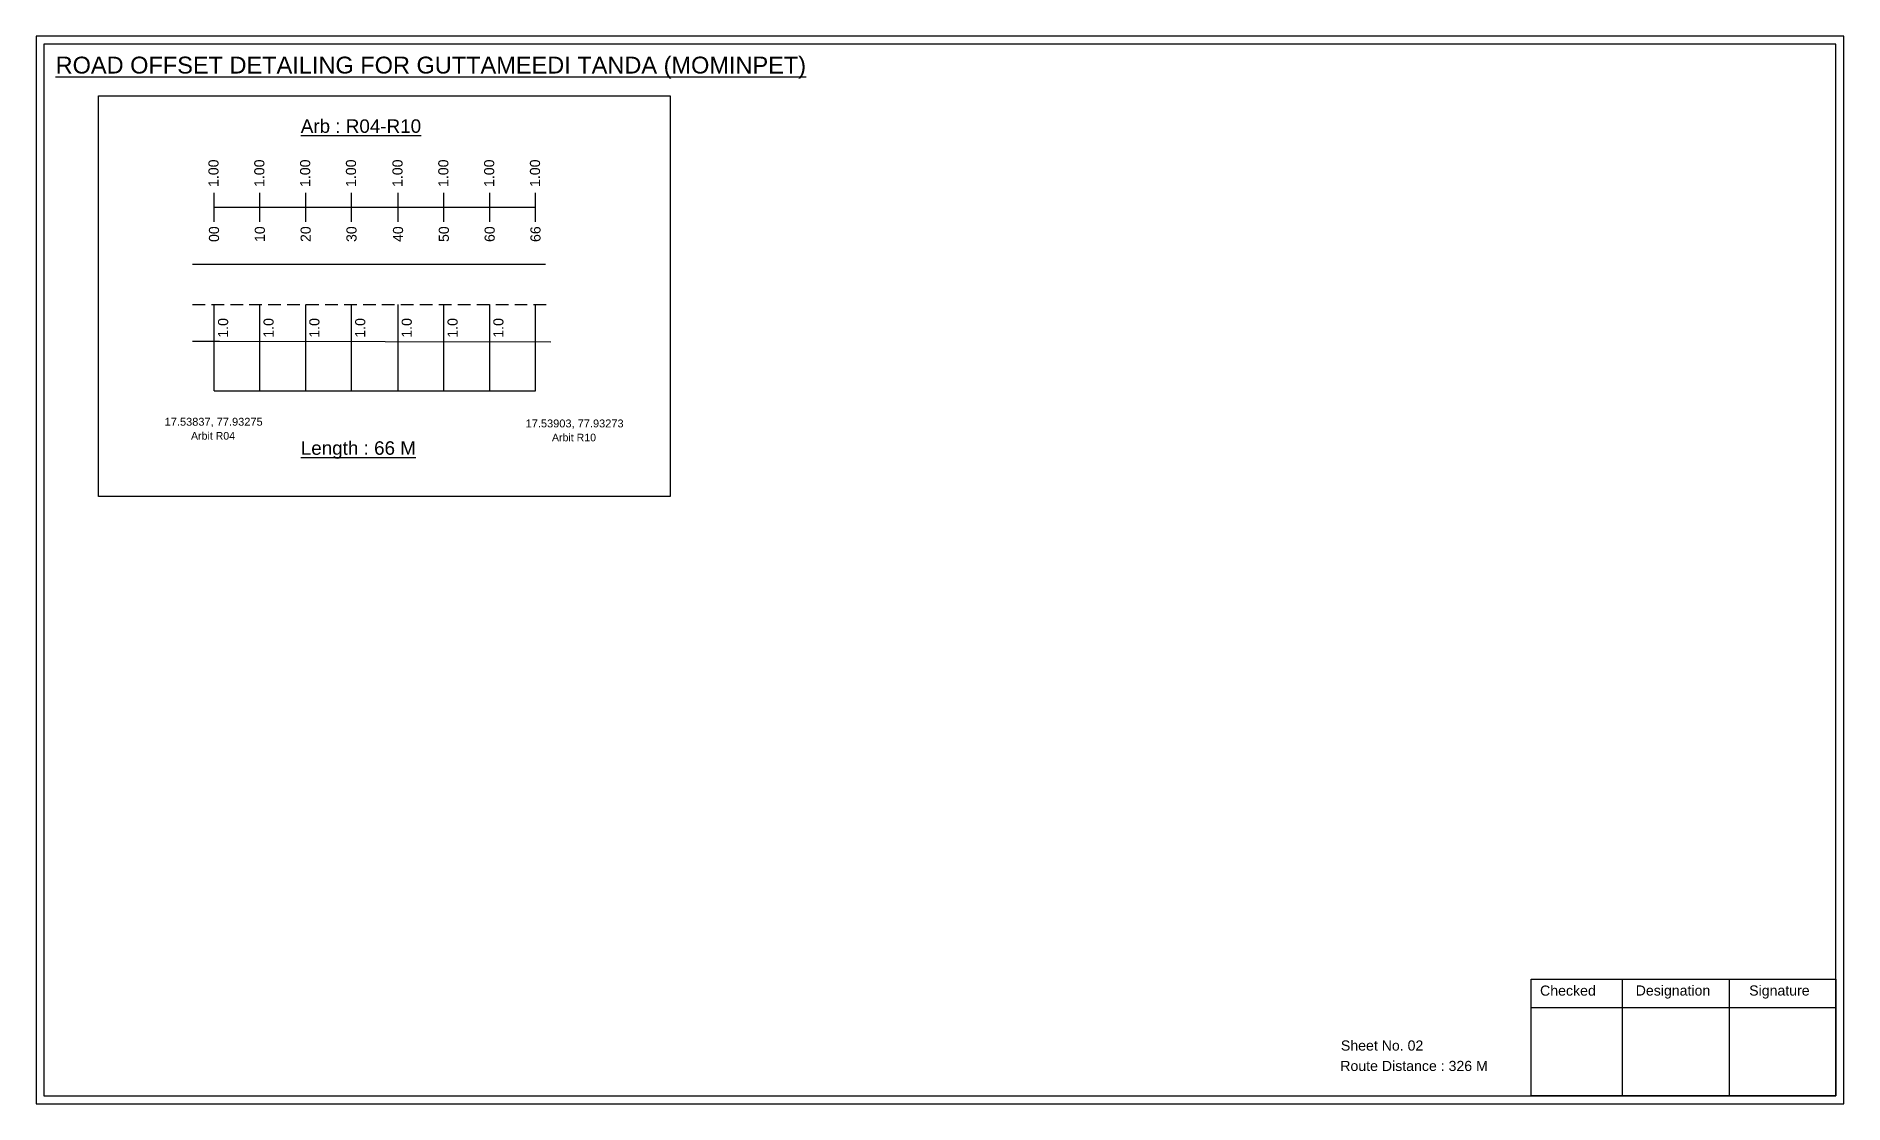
# Model space of a CAD drawing. Header units: inches. Extents: x 389 to 4342, y 151 to 675.
# Drawn here: x 3805 to 4342, y 178 to 495 of the extents above; entities that cross this region are included whole.
import ezdxf

# ---------------------------------------------------------------- set-up
doc = ezdxf.new("R2010")
doc.units = ezdxf.units.IN
doc.header["$MEASUREMENT"] = 0
doc.linetypes.add('DASHED2', pattern=[0.375, 0.25, -0.125])
doc.layers.add('PDF_Geometry', color=7, linetype='Continuous')
doc.layers.add('PDF_Text', color=5, linetype='Continuous')
doc.styles.add('PDF Arial', font='arial.ttf')
doc.styles.get("Standard").update_dxf_attribs({"font": 'arial.ttf'})

msp = doc.modelspace()

# ---------------------------------------------------------------- texts
at = {"color": 242, "true_color": 0xcd2027}
for s, height, p in [('%%UROAD OFFSET DETAILING FOR GUTTAMEEDI TANDA (MOMINPET)', 5, (3810.83, 483.97)), ('%%UArb : R04-R10', 4, (3883.59, 466.37)), ('%%ULength : 66 M', 4, (3883.59, 370.87))]:
    msp.add_text(s, height=height, dxfattribs=at).set_placement(p)
at = {"color": 217, "true_color": 0x93278f}
for s, p in [('1.00', (3859.18, 450.31)), ('1.00', (3872.78, 450.31)), ('1.00', (3886.38, 450.31)), ('1.00', (3899.98, 450.31)), ('1.00', (3913.79, 450.31)), ('1.00', (3927.39, 450.31)), ('1.00', (3940.99, 450.31)), ('1.00', (3954.59, 450.31)), ('00', (3859.33, 433.99)), ('10', (3872.93, 433.99)), ('20', (3886.53, 433.99)), ('30', (3900.13, 433.99)), ('40', (3913.94, 433.99)), ('50', (3927.54, 433.99)), ('60', (3941.14, 433.99)), ('66', (3954.74, 433.99))]:
    msp.add_text(s, height=3, rotation=90, dxfattribs=at).set_placement(p)
for p in [(3862.03, 405.6), (3875.52, 405.6), (3889.12, 405.6), (3902.72, 405.6), (3916.53, 405.6), (3930.13, 405.6), (3943.73, 405.6)]:
    msp.add_text('1.0', height=3, rotation=90).set_placement(p)
at = {"color": 5}
for s, height, p in [('17.53837, 77.93275', 2.34, (3843.19, 379.5)), ('17.53903, 77.93273', 2.34, (3950.31, 379)), ('Arbit R04', 2.246, (3851.01, 375.37)), ('Arbit R10', 2.246, (3958.13, 374.87))]:
    msp.add_text(s, height=height, dxfattribs=at).set_placement(p)
for s, p in [('Sheet No. 02', (4192.26, 194.13)), ('Route Distance : 326 M', (4192.08, 188.08))]:
    msp.add_text(s, height=3).set_placement(p)
at = {"layer": 'PDF_Text', "color": 7, "attachment_point": 7, "style": 'PDF Arial'}
for s, insert, char_height in [('Checked', (4251.37, 210.38), 3.001), ('Designation', (4279.75, 209.55), 3.0006), ('Signature', (4313.43, 209.55), 3.001)]:
    msp.add_mtext(s, dxfattribs=dict(at, insert=insert, char_height=char_height))

# ---------------------------------------------------------------- linework, layer by layer
at = {"color": 217, "true_color": 0x93278f}
for p, q in [((3857.85, 440.02), (3857.85, 448.57)), ((3871.45, 440.02), (3871.45, 448.57)), ((3885.05, 440.02), (3885.05, 448.57)), ((3898.65, 440.02), (3898.65, 448.57)), ((3912.47, 440.02), (3912.47, 448.57)), ((3926.07, 440.02), (3926.07, 448.57)), ((3939.67, 440.02), (3939.67, 448.57)), ((3953.27, 440.02), (3953.27, 448.57)), ((3857.85, 444.29), (3953.27, 444.35))]:
    msp.add_line(p, q, dxfattribs=at)
for p, q in [((3956.18, 427.29), (3851.44, 427.29)), ((3857.85, 389.87), (3857.85, 415.41)), ((3871.45, 389.87), (3871.45, 415.41)), ((3885.05, 389.87), (3885.05, 415.41)), ((3898.65, 389.87), (3898.65, 415.41)), ((3912.47, 389.87), (3912.47, 415.41)), ((3926.07, 389.87), (3926.07, 415.41)), ((3939.67, 389.87), (3939.67, 415.41)), ((3953.27, 389.87), (3953.27, 415.41)), ((3851.44, 404.61), (3859.5, 404.61)), ((3859.5, 404.61), (3957.8, 404.33))]:
    msp.add_line(p, q)
at = {"linetype": 'DASHED2', "ltscale": 15}
msp.add_line((3851.44, 415.41), (3956.83, 415.41), dxfattribs=at)
at = {"color": 5}
msp.add_line((3857.85, 389.87), (3953.27, 389.87), dxfattribs=at)
msp.add_lwpolyline([(3823.58, 477.35), (3993.19, 477.35), (3993.19, 358.53), (3823.58, 358.53)], close=True)
at = {"layer": 'PDF_Geometry'}
for points in [[(3805.05, 495.05), (3805.05, 178.34), (4341.53, 178.34), (4341.53, 495.05)], [(3807.38, 492.72), (3807.38, 180.75), (4339.11, 180.75), (4339.11, 492.72)]]:
    msp.add_lwpolyline(points, close=True, dxfattribs=at)
at = {"layer": 'PDF_Geometry', "color": 242, "true_color": 0xcc1f26}
msp.add_lwpolyline([(4339.11, 180.66), (4248.76, 180.66), (4248.76, 215.27), (4339.11, 215.27)], close=True, dxfattribs=at)
for points in [[(4275.75, 215.27), (4275.75, 180.66)], [(4307.47, 215.27), (4307.47, 180.66)], [(4248.76, 206.9), (4339.11, 206.9)]]:
    msp.add_lwpolyline(points, dxfattribs=at)

msp.set_redraw_order([(e.dxf.handle, doc.entitydb.next_handle()) for e in msp.query("TEXT MTEXT ATTDEF DIMENSION ARC_DIMENSION")])  # texts and dimensions are drawn at this point

doc.saveas('drawing.dxf')
